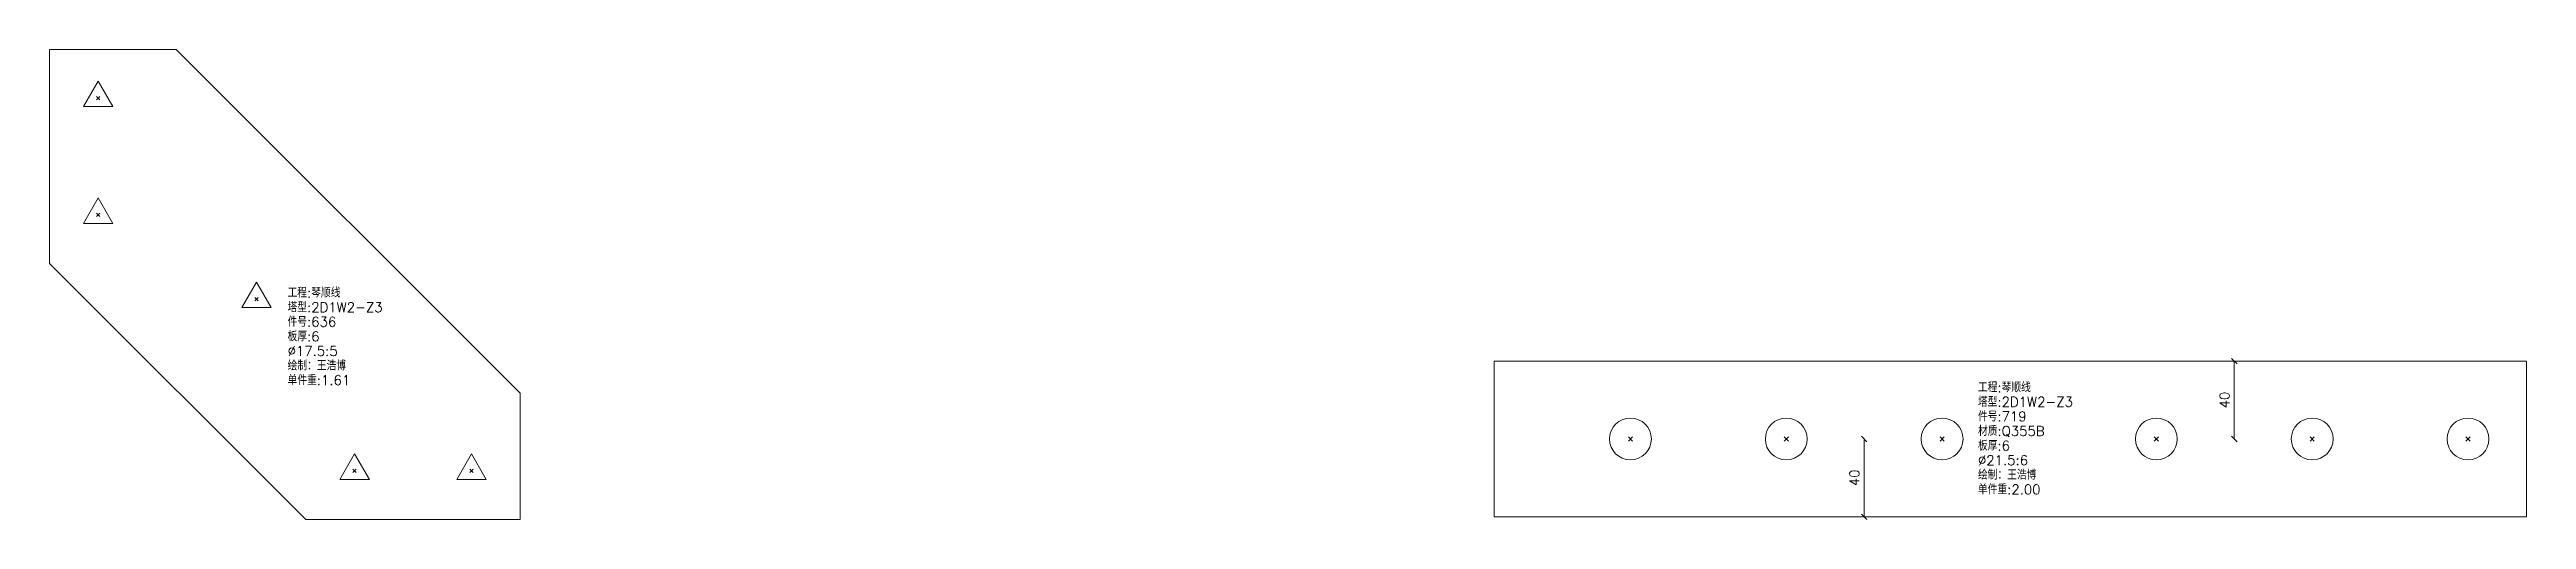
# Model space of a CAD drawing. Extents: x -580 to 8755, y 0 to 14723.
# Drawn here: x 3662 to 4933, y 6042 to 6284 of the extents above; entities that cross this region are included whole.
import ezdxf
from ezdxf.enums import TextEntityAlignment as Align

# ---------------------------------------------------------------- set-up
doc = ezdxf.new("R2010")
doc.units = 0
doc.header["$MEASUREMENT"] = 0
doc.layers.add('1', color=7, linetype='CONTINUOUS', lineweight=25)
doc.styles.get("Standard").update_dxf_attribs({"font": 'simplex.shx', "width": 0.7, "height": 3, "bigfont": 'gbhzfs.shx'})

msp = doc.modelspace()

# ---------------------------------------------------------------- texts
at = {"layer": '1', "color": 7, "linetype": 'Continuous', "lineweight": 18}
for s, p in [('工程:琴顺线', (3784.03622, 6155.04408)), ('件号:636', (3784.03622, 6140.04408)), ('塔型:2D1W2-Z3', (3784.03622, 6147.54408)), ('板厚:6', (3784.03622, 6132.54408)), ('%%c17.5:5', (3784.03622, 6125.04408)), ('绘制：王浩博', (3784.03622, 6117.54408)), ('单件重:1.61', (3784.03622, 6110.04408)), ('塔型:2D1W2-Z3', (4651.8437, 6098.90082)), ('工程:琴顺线', (4651.8437, 6106.40082)), ('件号:719', (4651.8437, 6091.40082)), ('材质:Q355B', (4651.8437, 6083.90082)), ('板厚:6', (4651.8437, 6076.40082)), ('绘制：王浩博', (4651.8437, 6061.40082)), ('%%c21.5:6', (4651.8437, 6068.90082)), ('单件重:2.00', (4651.8437, 6053.90082))]:
    msp.add_text(s, height=5, dxfattribs=at).set_placement(p, align=Align.BOTTOM_LEFT)
for p in [(4782.43944, 6103.83503), (4592.43944, 6063.83503)]:
    msp.add_text('40', height=5, rotation=90, dxfattribs=at).set_placement(p, align=Align.BOTTOM_CENTER)

# ---------------------------------------------------------------- linework, layer by layer
at = {"layer": '1', "color": 7, "linetype": 'Continuous', "lineweight": 18}
for p, q in [((3726.82447, 6284.03578), (3661.82447, 6284.03578)), ((3661.82447, 6284.03578), (3661.82447, 6174.03578)), ((3903.43944, 6107.42081), (3726.82447, 6284.03578)), ((3661.82447, 6174.03578), (3793.43944, 6042.42081)), ((4933.43944, 6123.83503), (4403.43944, 6123.83503)), ((4403.43944, 6123.83503), (4403.43944, 6043.83503)), ((4933.43944, 6043.83503), (4933.43944, 6123.83503)), ((3903.43944, 6042.42081), (3903.43944, 6107.42081)), ((3793.43944, 6042.42081), (3903.43944, 6042.42081)), ((4403.43944, 6043.83503), (4933.43944, 6043.83503))]:
    msp.add_line(p, q, dxfattribs=at)
at = {"layer": '1', "color": 7, "linetype": 'Continuous', "lineweight": 13}
for p, q in [((3686.82448, 6267.78577), (3679.24698, 6254.66077)), ((3685.94948, 6258.16077), (3687.69948, 6259.91077)), ((3687.69948, 6258.16077), (3685.94948, 6259.91077)), ((3694.40198, 6254.66077), (3686.82448, 6267.78577)), ((3679.24698, 6254.66077), (3694.40198, 6254.66077)), ((3686.82448, 6207.78577), (3679.24698, 6194.66077)), ((3694.40198, 6194.66077), (3686.82448, 6207.78577)), ((3679.24698, 6194.66077), (3694.40198, 6194.66077)), ((3685.94948, 6198.16077), (3687.69948, 6199.91077)), ((3687.69948, 6198.16077), (3685.94948, 6199.91077)), ((3768.10594, 6164.44855), (3760.52844, 6151.32355)), ((3767.23094, 6154.82355), (3768.98094, 6156.57355)), ((3768.98094, 6154.82355), (3767.23094, 6156.57355)), ((3775.68344, 6151.32355), (3768.10594, 6164.44855)), ((3760.52844, 6151.32355), (3775.68344, 6151.32355)), ((4472.36444, 6082.76003), (4474.51444, 6084.91003)), ((4474.51444, 6082.76003), (4472.36444, 6084.91003)), ((4552.36444, 6082.76003), (4554.51444, 6084.91003)), ((4554.51444, 6082.76003), (4552.36444, 6084.91003)), ((4632.36444, 6082.76003), (4634.51444, 6084.91003)), ((4634.51444, 6082.76003), (4632.36444, 6084.91003)), ((4742.36444, 6082.76003), (4744.51444, 6084.91003)), ((4744.51444, 6082.76003), (4742.36444, 6084.91003)), ((4822.36444, 6082.76003), (4824.51444, 6084.91003)), ((4824.51444, 6082.76003), (4822.36444, 6084.91003)), ((4902.36444, 6082.76003), (4904.51444, 6084.91003)), ((4904.51444, 6082.76003), (4902.36444, 6084.91003)), ((3818.43944, 6076.17081), (3810.86194, 6063.04581)), ((3817.56444, 6066.54581), (3819.31444, 6068.29581)), ((3819.31444, 6066.54581), (3817.56444, 6068.29581)), ((3826.01694, 6063.04581), (3818.43944, 6076.17081)), ((3878.43944, 6076.17081), (3870.86194, 6063.04581)), ((3877.56444, 6066.54581), (3879.31444, 6068.29581)), ((3879.31444, 6066.54581), (3877.56444, 6068.29581)), ((3886.01694, 6063.04581), (3878.43944, 6076.17081)), ((3810.86194, 6063.04581), (3826.01694, 6063.04581)), ((3870.86194, 6063.04581), (3886.01694, 6063.04581))]:
    msp.add_line(p, q, dxfattribs=at)
at = {"layer": '1', "color": 9, "linetype": 'Continuous', "lineweight": 18}
for p, q in [((4782.02522, 6125.24924), (4784.85365, 6122.42081)), ((4783.43944, 6083.83503), (4783.43944, 6123.83503)), ((4592.02522, 6085.24924), (4594.85365, 6082.42081)), ((4593.43944, 6083.83503), (4593.43944, 6043.83503)), ((4782.02522, 6085.24924), (4784.85365, 6082.42081)), ((4592.02522, 6045.24924), (4594.85365, 6042.42081))]:
    msp.add_line(p, q, dxfattribs=at)
at = {"layer": '1', "color": 7, "linetype": 'Continuous', "lineweight": 13}
for centre in [(4473.43944, 6083.83503), (4553.43944, 6083.83503), (4633.43944, 6083.83503), (4743.43944, 6083.83503), (4823.43944, 6083.83503), (4903.43944, 6083.83503)]:
    msp.add_circle(centre, 10.75, dxfattribs=at)

msp.set_redraw_order([(e.dxf.handle, doc.entitydb.next_handle()) for e in msp.query("TEXT MTEXT ATTDEF DIMENSION ARC_DIMENSION")])  # texts and dimensions are drawn at this point

doc.saveas('drawing.dxf')
